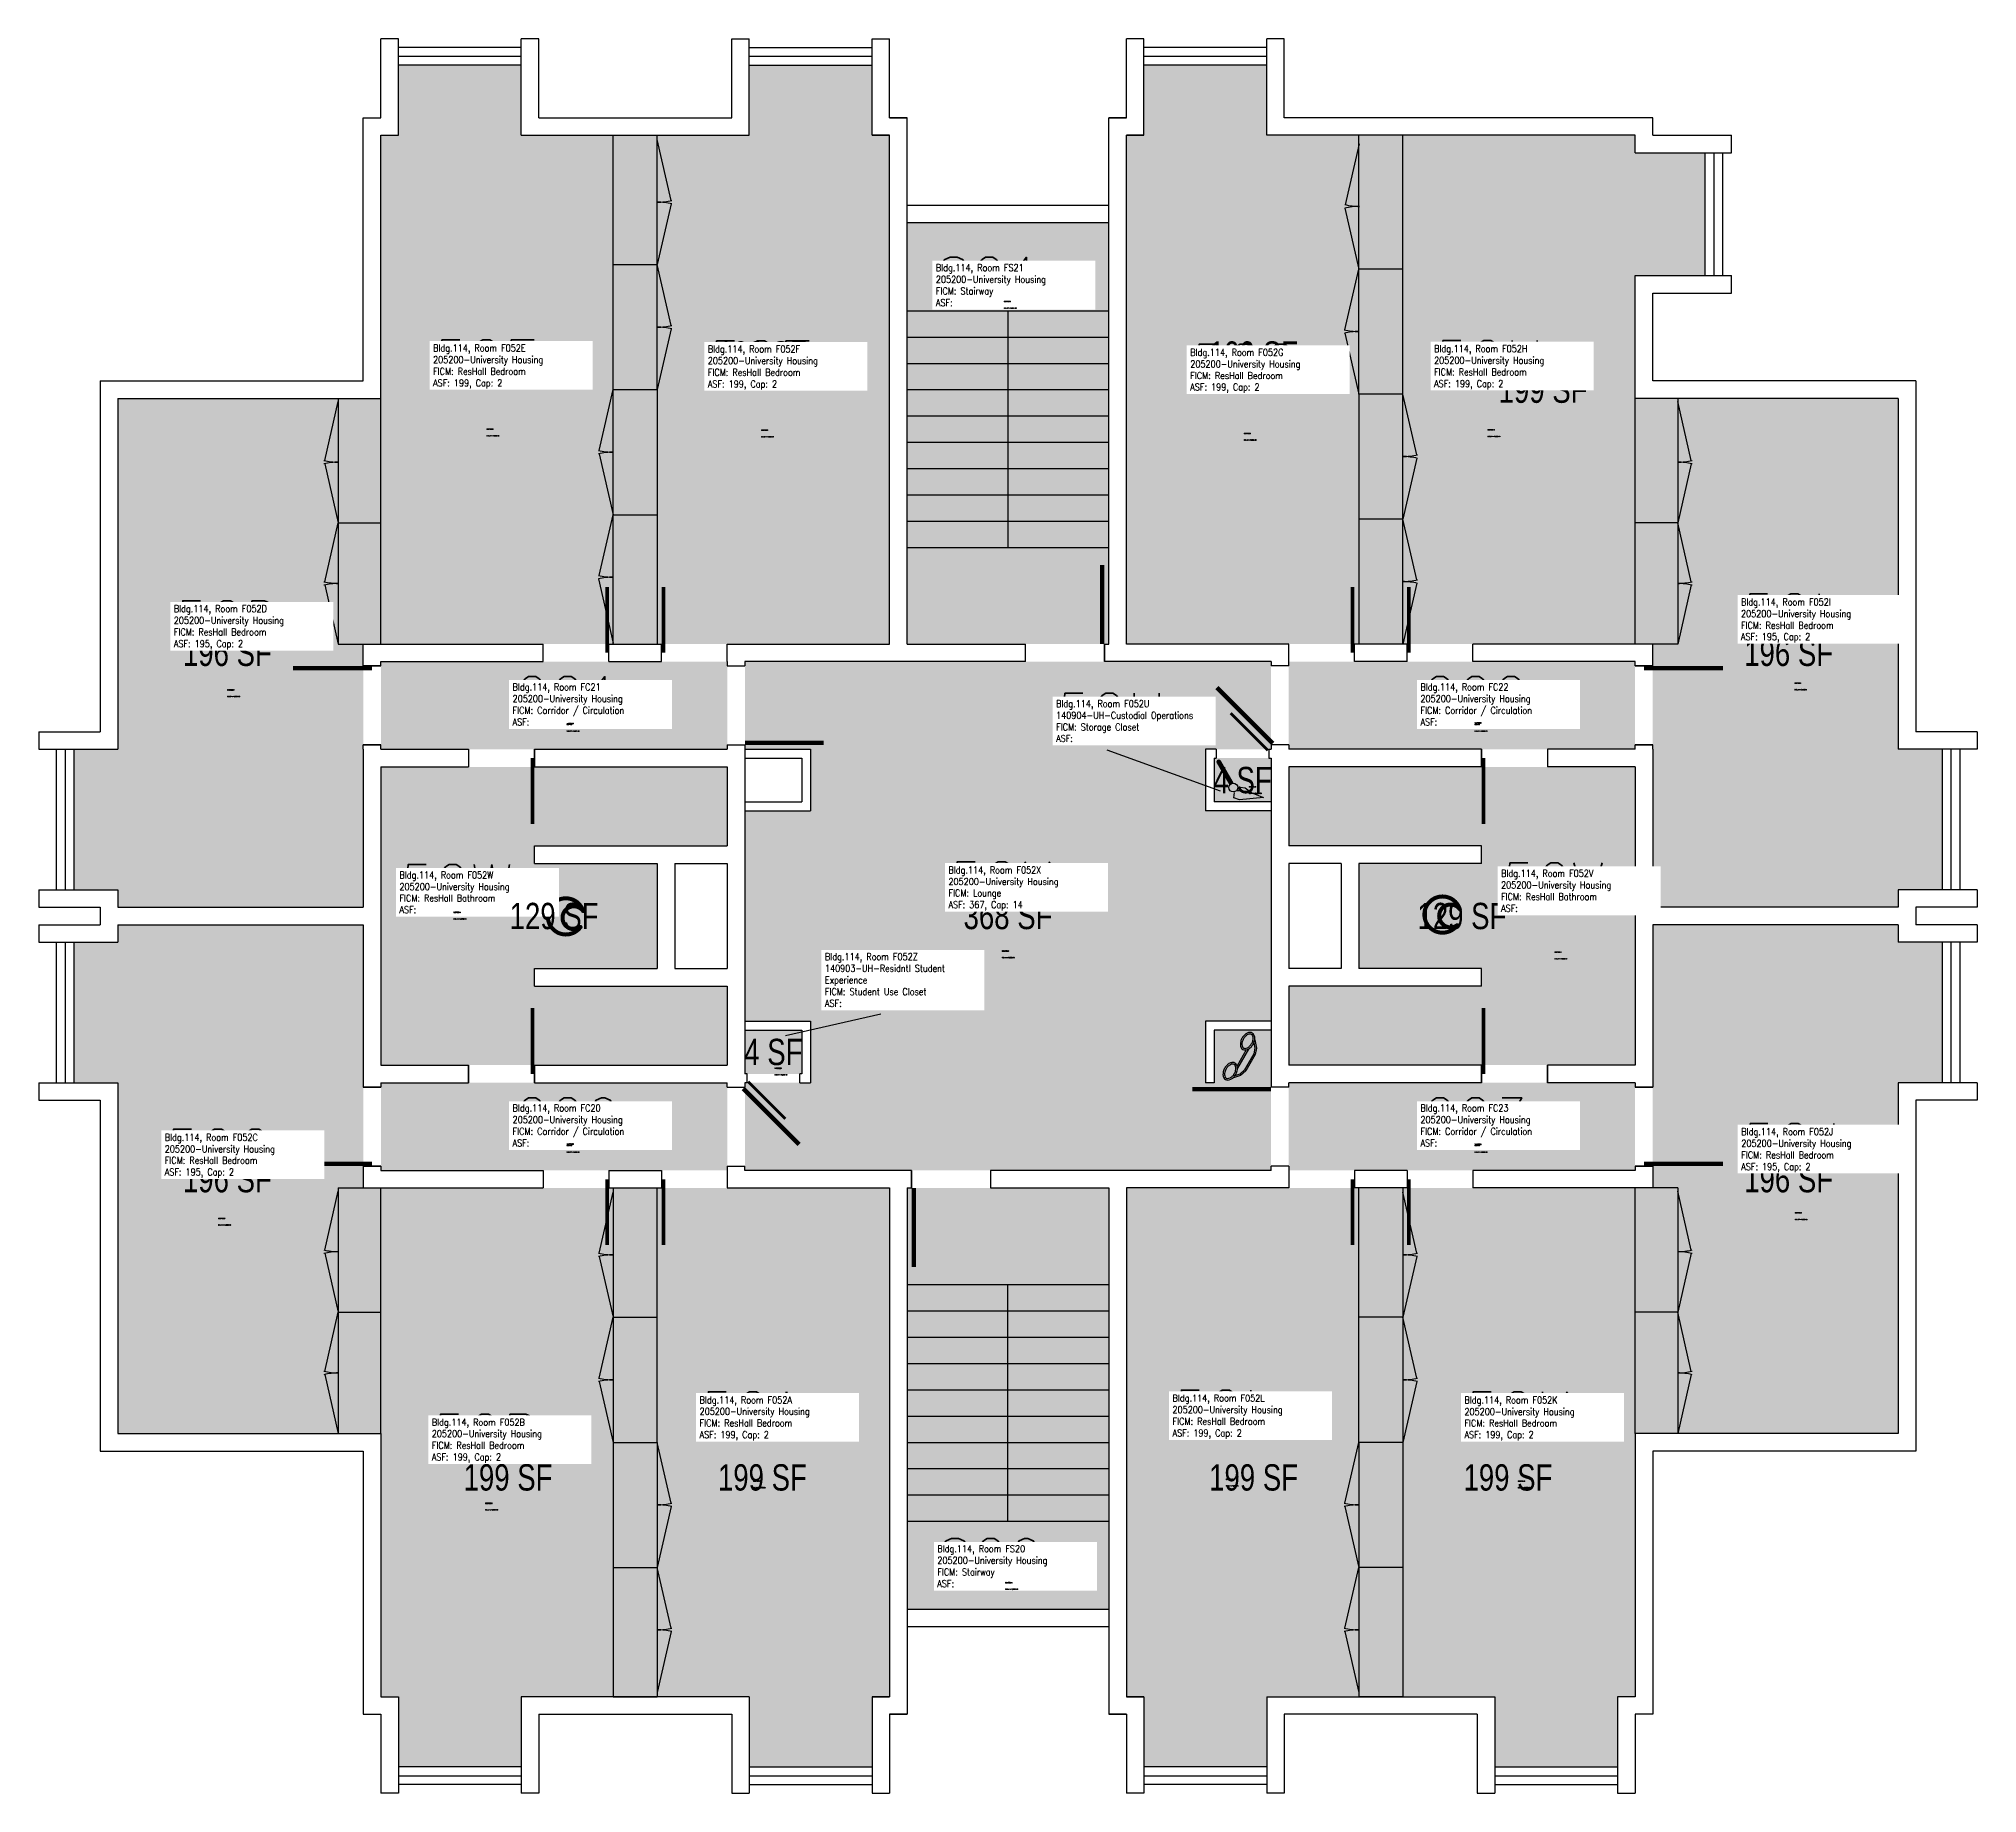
# Model space of a CAD drawing. Header units: inches. Extents: x 0 to 3144, y 0 to 2660.
# Drawn here: x 2260 to 3144, y 1860 to 2660 of the extents above; entities outside this region: 2.
import ezdxf
from ezdxf.enums import TextEntityAlignment as Align

# ---------------------------------------------------------------- set-up
doc = ezdxf.new("R2010")
doc.units = ezdxf.units.IN
doc.header["$LTSCALE"] = 10
doc.header["$MEASUREMENT"] = 0
doc.layers.get('0').update_dxf_attribs({"linetype": 'CONTINUOUS'})
for name, color, linetype in [('A-DOOR', 2, 'CONTINUOUS'), ('A-FLOR', 3, 'CONTINUOUS'), ('A-GLAZ', 1, 'CONTINUOUS'), ('A-GLAZ-SILL', 2, 'CONTINUOUS'), ('A-IDEN-CNUM', 7, 'CONTINUOUS'), ('A-IDEN-ICON', 4, 'CONTINUOUS'), ('A-IDEN-RNUM', 7, 'CONTINUOUS'), ('A-IDEN-SNUM', 4, 'CONTINUOUS'), ('A-IDEN-VNUM', 4, 'CONTINUOUS'), ('A-WALL', 5, 'CONTINUOUS'), ('AREA-TEXT', 3, 'CONTINUOUS'), ('Rooms-Category-Color', 7, 'CONTINUOUS'), ('Rooms-College-Color', 7, 'CONTINUOUS'), ('Rooms-Department-Color', 7, 'CONTINUOUS'), ('Rooms-Division-Color', 7, 'CONTINUOUS'), ('Rooms-Information', 7, 'CONTINUOUS')]:
    doc.layers.add(name, color=color, linetype=linetype)
doc.styles.add('AREA', font='arial.ttf', dxfattribs={"width": 0.75, "height": 24})
doc.styles.add('ROOMSNUMBER', font='txt.shx', dxfattribs={"height": 0.03})
doc.styles.add('ROOMVNUMBER', font='simplex.shx', dxfattribs={"width": 0.85})

# ---------------------------------------------------------------- blocks, each defined once
blk = doc.blocks.new('CPBATH')
at = {"color": 0, "linetype": 'ByBlock', "const_width": 0.0127}
for points in [[(0.0571, 0.0168, 0.861492), (-0.0551, 0, 1)], [(-0.0551, 0, 0.726902), (0.0487, -0.0337, 1)], [(0.0571, 0.0168, 0.729002), (-0.0084, -0.0042, 1)], [(-0.0084, -0.0042, 0.609468), (0.0487, -0.0337, 1)]]:
    blk.add_lwpolyline(points, format="xyb", dxfattribs=at)
at = {"color": 0, "linetype": 'ByBlock', "const_width": 0.00637}
for points in [[(0.0544, 0.0152, 1), (0.0599, 0.0184, 1)], [(0.0459, -0.0353, 1), (0.0515, -0.0321, 1)]]:
    blk.add_lwpolyline(points, format="xyb", close=True, dxfattribs=at)
blk = doc.blocks.new('CPPHONE')
at = {"color": 0, "linetype": 'ByBlock'}
for p, q in [((0.0096, 0.0252), (-0.0196, -0.0252)), ((0.0169, 0.0279), (-0.0182, -0.0329))]:
    blk.add_line(p, q, dxfattribs=at)
for points in [[(0.0288, 0.0786, 0.139889), (0.0216, 0.0804, 0.107118), (0.0122, 0.0781, 0.079812), (0.0039, 0.0722, 0.067459), (-0.0035, 0.0626, 0.067459), (-0.008, 0.0515, 0.079812), (-0.009, 0.0413, 0.107118), (-0.0064, 0.032, 0.139889), (-0.0012, 0.0267, 0.139889), (0.0061, 0.0248, 0.107118), (0.0155, 0.0272, 0.079812), (0.0238, 0.0331, 0.067459), (0.0312, 0.0426, 0.067459), (0.0357, 0.0538, 0.079812), (0.0367, 0.0639, 0.107118), (0.034, 0.0732, 0.139889)], [(0.0263, 0.0743, 0.139889), (0.0218, 0.0754, 0.107118), (0.0144, 0.0736, 0.079812), (0.0074, 0.0686, 0.067459), (0.0008, 0.0601, 0.067459), (-0.0032, 0.0502, 0.079812), (-0.004, 0.0417, 0.107118), (-0.0019, 0.0344, 0.139889), (0.0013, 0.031, 0.139889), (0.0059, 0.0298, 0.107118), (0.0133, 0.0317, 0.079812), (0.0203, 0.0367, 0.067459), (0.0268, 0.0451, 0.067459), (0.0309, 0.055, 0.079812), (0.0317, 0.0636, 0.107118), (0.0296, 0.0709, 0.139889)], [(-0.0262, -0.0167, 0.139889), (-0.0334, -0.0148, 0.107118), (-0.0428, -0.0172, 0.079812), (-0.0511, -0.0231, 0.067459), (-0.0585, -0.0326, 0.067459), (-0.063, -0.0438, 0.079812), (-0.064, -0.0539, 0.107118), (-0.0614, -0.0632, 0.139889), (-0.0562, -0.0686, 0.139889), (-0.0489, -0.0704, 0.107118), (-0.0395, -0.0681, 0.079812), (-0.0312, -0.0622, 0.067459), (-0.0238, -0.0526, 0.067459), (-0.0193, -0.0415, 0.079812), (-0.0183, -0.0313, 0.107118), (-0.021, -0.022, 0.139889)], [(-0.0287, -0.021, 0.139889), (-0.0332, -0.0198, 0.107118), (-0.0406, -0.0217, 0.079812), (-0.0476, -0.0267, 0.067459), (-0.0542, -0.0351, 0.067459), (-0.0582, -0.045, 0.079812), (-0.059, -0.0536, 0.107118), (-0.0569, -0.0609, 0.139889), (-0.0537, -0.0643, 0.139889), (-0.0491, -0.0654, 0.107118), (-0.0417, -0.0636, 0.079812), (-0.0347, -0.0586, 0.067459), (-0.0282, -0.0501, 0.067459), (-0.0241, -0.0402, 0.079812), (-0.0233, -0.0317, 0.107118), (-0.0254, -0.0244, 0.139889)]]:
    blk.add_lwpolyline(points, format="xyb", close=True, dxfattribs=at)
for points in [[(0.0364, 0.0572), (0.0417, 0.0308), (0.0382, 0.0108), (0.0082, -0.0411), (-0.0083, -0.0558), (-0.0338, -0.0645)], [(0.0334, 0.047), (0.0366, 0.0307), (0.0334, 0.0126), (0.0043, -0.0379), (-0.0109, -0.0514), (-0.0265, -0.0567)]]:
    blk.add_lwpolyline(points, dxfattribs=at)
blk = doc.blocks.new('CPCUST')
at = {"color": 0, "linetype": 'ByBlock'}
for p, q in [((0.0171, -0.0639), (0.02, -0.0466)), ((0.0262, -0.0408), (0.0446, -0.0406)), ((0.0297, -0.0341), (0.0376, -0.0302)), ((0.0376, -0.0302), (0.0533, -0.0324)), ((0.0446, -0.0406), (0.0543, -0.0505)), ((0.0533, -0.0324), (0.0745, -0.0479)), ((0.0745, -0.0479), (0.1117, -0.0625)), ((0.0358, -0.0705), (0.0171, -0.0639)), ((0.1117, -0.0625), (0.0358, -0.0705))]:
    blk.add_line(p, q, dxfattribs=at)
at = {"color": 0, "linetype": 'ByBlock', "const_width": 0.0075}
blk.add_lwpolyline([(-0.0332, 0.0481, 1), (-0.0268, 0.0519, 1)], format="xyb", close=True, dxfattribs=at)
at = {"color": 0, "linetype": 'ByBlock', "const_width": 0.015}
blk.add_lwpolyline([(-0.03, 0.05), (0.01, -0.0193)], dxfattribs=at)
at = {"color": 0, "linetype": 'ByBlock'}
blk.add_circle((0.0158, -0.0313), 0.0141, dxfattribs=at)

msp = doc.modelspace()

# ---------------------------------------------------------------- hatches: boundary and pattern name
at = {"layer": 'Rooms-Category-Color', "true_color": 0x728ef3}
for points in [[(2416, 2384), (2416, 2616), (2424, 2616), (2424, 2648), (2480, 2648), (2480, 2616), (2532, 2616), (2532, 2384)], [(2648, 2384), (2648, 2616), (2640, 2616), (2640, 2648), (2584, 2648), (2584, 2616), (2532, 2616), (2532, 2384)], [(2756, 2384), (2756, 2616), (2764, 2616), (2764, 2648), (2820, 2648), (2820, 2616), (2872, 2616), (2872, 2384)], [(2988, 2384), (2988, 2552), (3020, 2552), (3020, 2608), (2988, 2608), (2988, 2616), (2872, 2616), (2872, 2384)], [(2408, 2264), (2408, 2384), (2416, 2384), (2416, 2496), (2296, 2496), (2296, 2336), (2276, 2336), (2276, 2272), (2296, 2272), (2296, 2264)], [(2996, 2264), (2996, 2384), (2988, 2384), (2988, 2496), (3108, 2496), (3108, 2336), (3128, 2336), (3128, 2272), (3108, 2272), (3108, 2264)], [(2822, 2212), (2822, 2308), (2792.01, 2308), (2792, 2336), (2822, 2336), (2822, 2376), (2582, 2376), (2582, 2336), (2612, 2336), (2612, 2308), (2582, 2308), (2582, 2212), (2612, 2212), (2612, 2184), (2582, 2184), (2582, 2144), (2822, 2144), (2822, 2182), (2822, 2208), (2796, 2208), (2796, 2184), (2792, 2184), (2792, 2212)], [(2416, 2328), (2416, 2192), (2574, 2192), (2574, 2228), (2486, 2228), (2486, 2236), (2542, 2236), (2542, 2284), (2486, 2284), (2486, 2292), (2574, 2292), (2574, 2328)], [(2796, 2312), (2796, 2332), (2822, 2332), (2822, 2312)], [(2988, 2328), (2988, 2192), (2830, 2192), (2830, 2228), (2918, 2228), (2918, 2236), (2862, 2236), (2862, 2284), (2918, 2284), (2918, 2292), (2830, 2292), (2830, 2328)], [(2408, 2256), (2408, 2136), (2416, 2136), (2416, 2024), (2296, 2024), (2296, 2184), (2276, 2184), (2276, 2248), (2296, 2248), (2296, 2256)], [(2996, 2256), (2996, 2136), (2988, 2136), (2988, 2024), (3108, 2024), (3108, 2184), (3128, 2184), (3128, 2248), (3108, 2248), (3108, 2256)], [(2582, 2208), (2582, 2188), (2608, 2188), (2608, 2208)], [(2416, 2136), (2416, 1904), (2424, 1904), (2424, 1872), (2480, 1872), (2480, 1904), (2532, 1904), (2532, 2136)], [(2648, 2136), (2648, 1904), (2640, 1904), (2640, 1872), (2584, 1872), (2584, 1904), (2532, 1904), (2532, 2136)], [(2756, 2136), (2756, 1904), (2764, 1904), (2764, 1872), (2820, 1872), (2820, 1904), (2872, 1904), (2872, 2136)], [(2988, 2136), (2988, 1904), (2980, 1904), (2980, 1872), (2924, 1872), (2924, 1904), (2872, 1904), (2872, 2136)]]:
    msp.add_hatch(color=171, dxfattribs=at).paths.add_polyline_path(points)
at = {"layer": 'Rooms-Category-Color', "true_color": 0xadadad}
for points in [[(2656, 2384), (2748, 2384), (2748, 2576), (2656, 2576)], [(2416, 2336), (2416, 2376), (2574, 2376), (2574, 2336)], [(2988, 2336), (2988, 2376), (2830, 2376), (2830, 2336)], [(2416, 2144), (2416, 2184), (2574, 2184), (2574, 2144)], [(2830, 2184), (2830, 2144), (2988, 2144), (2988, 2184)], [(2656, 1944), (2748, 1944), (2748, 2136), (2656, 2136)]]:
    msp.add_hatch(color=253, dxfattribs=at).paths.add_polyline_path(points)
at = {"layer": 'Rooms-College-Color', "true_color": 0xadadad}
for points in [[(2416, 2384), (2416, 2616), (2424, 2616), (2424, 2648), (2480, 2648), (2480, 2616), (2532, 2616), (2532, 2384)], [(2648, 2384), (2648, 2616), (2640, 2616), (2640, 2648), (2584, 2648), (2584, 2616), (2532, 2616), (2532, 2384)], [(2756, 2384), (2756, 2616), (2764, 2616), (2764, 2648), (2820, 2648), (2820, 2616), (2872, 2616), (2872, 2384)], [(2988, 2384), (2988, 2552), (3020, 2552), (3020, 2608), (2988, 2608), (2988, 2616), (2872, 2616), (2872, 2384)], [(2656, 2384), (2748, 2384), (2748, 2576), (2656, 2576)], [(2408, 2264), (2408, 2384), (2416, 2384), (2416, 2496), (2296, 2496), (2296, 2336), (2276, 2336), (2276, 2272), (2296, 2272), (2296, 2264)], [(2996, 2264), (2996, 2384), (2988, 2384), (2988, 2496), (3108, 2496), (3108, 2336), (3128, 2336), (3128, 2272), (3108, 2272), (3108, 2264)], [(2416, 2336), (2416, 2376), (2574, 2376), (2574, 2336)], [(2822, 2212), (2822, 2308), (2792.01, 2308), (2792, 2336), (2822, 2336), (2822, 2376), (2582, 2376), (2582, 2336), (2612, 2336), (2612, 2308), (2582, 2308), (2582, 2212), (2612, 2212), (2612, 2184), (2582, 2184), (2582, 2144), (2822, 2144), (2822, 2182), (2822, 2208), (2796, 2208), (2796, 2184), (2792, 2184), (2792, 2212)], [(2988, 2336), (2988, 2376), (2830, 2376), (2830, 2336)], [(2416, 2328), (2416, 2192), (2574, 2192), (2574, 2228), (2486, 2228), (2486, 2236), (2542, 2236), (2542, 2284), (2486, 2284), (2486, 2292), (2574, 2292), (2574, 2328)], [(2796, 2312), (2796, 2332), (2822, 2332), (2822, 2312)], [(2988, 2328), (2988, 2192), (2830, 2192), (2830, 2228), (2918, 2228), (2918, 2236), (2862, 2236), (2862, 2284), (2918, 2284), (2918, 2292), (2830, 2292), (2830, 2328)], [(2408, 2256), (2408, 2136), (2416, 2136), (2416, 2024), (2296, 2024), (2296, 2184), (2276, 2184), (2276, 2248), (2296, 2248), (2296, 2256)], [(2996, 2256), (2996, 2136), (2988, 2136), (2988, 2024), (3108, 2024), (3108, 2184), (3128, 2184), (3128, 2248), (3108, 2248), (3108, 2256)], [(2582, 2208), (2582, 2188), (2608, 2188), (2608, 2208)], [(2416, 2144), (2416, 2184), (2574, 2184), (2574, 2144)], [(2830, 2184), (2830, 2144), (2988, 2144), (2988, 2184)], [(2416, 2136), (2416, 1904), (2424, 1904), (2424, 1872), (2480, 1872), (2480, 1904), (2532, 1904), (2532, 2136)], [(2648, 2136), (2648, 1904), (2640, 1904), (2640, 1872), (2584, 1872), (2584, 1904), (2532, 1904), (2532, 2136)], [(2656, 1944), (2748, 1944), (2748, 2136), (2656, 2136)], [(2756, 2136), (2756, 1904), (2764, 1904), (2764, 1872), (2820, 1872), (2820, 1904), (2872, 1904), (2872, 2136)], [(2988, 2136), (2988, 1904), (2980, 1904), (2980, 1872), (2924, 1872), (2924, 1904), (2872, 1904), (2872, 2136)]]:
    msp.add_hatch(color=253, dxfattribs=at).paths.add_polyline_path(points)
at = {"layer": 'Rooms-Department-Color', "true_color": 0x604aed}
for points in [[(2416, 2384), (2416, 2616), (2424, 2616), (2424, 2648), (2480, 2648), (2480, 2616), (2532, 2616), (2532, 2384)], [(2648, 2384), (2648, 2616), (2640, 2616), (2640, 2648), (2584, 2648), (2584, 2616), (2532, 2616), (2532, 2384)], [(2756, 2384), (2756, 2616), (2764, 2616), (2764, 2648), (2820, 2648), (2820, 2616), (2872, 2616), (2872, 2384)], [(2988, 2384), (2988, 2552), (3020, 2552), (3020, 2608), (2988, 2608), (2988, 2616), (2872, 2616), (2872, 2384)], [(2408, 2264), (2408, 2384), (2416, 2384), (2416, 2496), (2296, 2496), (2296, 2336), (2276, 2336), (2276, 2272), (2296, 2272), (2296, 2264)], [(2996, 2264), (2996, 2384), (2988, 2384), (2988, 2496), (3108, 2496), (3108, 2336), (3128, 2336), (3128, 2272), (3108, 2272), (3108, 2264)], [(2822, 2212), (2822, 2308), (2792.01, 2308), (2792, 2336), (2822, 2336), (2822, 2376), (2582, 2376), (2582, 2336), (2612, 2336), (2612, 2308), (2582, 2308), (2582, 2212), (2612, 2212), (2612, 2184), (2582, 2184), (2582, 2144), (2822, 2144), (2822, 2182), (2822, 2208), (2796, 2208), (2796, 2184), (2792, 2184), (2792, 2212)], [(2416, 2328), (2416, 2192), (2574, 2192), (2574, 2228), (2486, 2228), (2486, 2236), (2542, 2236), (2542, 2284), (2486, 2284), (2486, 2292), (2574, 2292), (2574, 2328)], [(2796, 2312), (2796, 2332), (2822, 2332), (2822, 2312)], [(2988, 2328), (2988, 2192), (2830, 2192), (2830, 2228), (2918, 2228), (2918, 2236), (2862, 2236), (2862, 2284), (2918, 2284), (2918, 2292), (2830, 2292), (2830, 2328)], [(2408, 2256), (2408, 2136), (2416, 2136), (2416, 2024), (2296, 2024), (2296, 2184), (2276, 2184), (2276, 2248), (2296, 2248), (2296, 2256)], [(2996, 2256), (2996, 2136), (2988, 2136), (2988, 2024), (3108, 2024), (3108, 2184), (3128, 2184), (3128, 2248), (3108, 2248), (3108, 2256)], [(2582, 2208), (2582, 2188), (2608, 2188), (2608, 2208)], [(2416, 2136), (2416, 1904), (2424, 1904), (2424, 1872), (2480, 1872), (2480, 1904), (2532, 1904), (2532, 2136)], [(2648, 2136), (2648, 1904), (2640, 1904), (2640, 1872), (2584, 1872), (2584, 1904), (2532, 1904), (2532, 2136)], [(2756, 2136), (2756, 1904), (2764, 1904), (2764, 1872), (2820, 1872), (2820, 1904), (2872, 1904), (2872, 2136)], [(2988, 2136), (2988, 1904), (2980, 1904), (2980, 1872), (2924, 1872), (2924, 1904), (2872, 1904), (2872, 2136)]]:
    msp.add_hatch(color=173, dxfattribs=at).paths.add_polyline_path(points)
at = {"layer": 'Rooms-Department-Color', "true_color": 0xacacac}
for points in [[(2656, 2384), (2748, 2384), (2748, 2576), (2656, 2576)], [(2416, 2336), (2416, 2376), (2574, 2376), (2574, 2336)], [(2988, 2336), (2988, 2376), (2830, 2376), (2830, 2336)], [(2416, 2144), (2416, 2184), (2574, 2184), (2574, 2144)], [(2830, 2184), (2830, 2144), (2988, 2144), (2988, 2184)], [(2656, 1944), (2748, 1944), (2748, 2136), (2656, 2136)]]:
    msp.add_hatch(color=253, dxfattribs=at).paths.add_polyline_path(points)
at = {"layer": 'Rooms-Division-Color', "true_color": 0x604aed}
for points in [[(2416, 2384), (2416, 2616), (2424, 2616), (2424, 2648), (2480, 2648), (2480, 2616), (2532, 2616), (2532, 2384)], [(2648, 2384), (2648, 2616), (2640, 2616), (2640, 2648), (2584, 2648), (2584, 2616), (2532, 2616), (2532, 2384)], [(2756, 2384), (2756, 2616), (2764, 2616), (2764, 2648), (2820, 2648), (2820, 2616), (2872, 2616), (2872, 2384)], [(2988, 2384), (2988, 2552), (3020, 2552), (3020, 2608), (2988, 2608), (2988, 2616), (2872, 2616), (2872, 2384)], [(2408, 2264), (2408, 2384), (2416, 2384), (2416, 2496), (2296, 2496), (2296, 2336), (2276, 2336), (2276, 2272), (2296, 2272), (2296, 2264)], [(2996, 2264), (2996, 2384), (2988, 2384), (2988, 2496), (3108, 2496), (3108, 2336), (3128, 2336), (3128, 2272), (3108, 2272), (3108, 2264)], [(2822, 2212), (2822, 2308), (2792.01, 2308), (2792, 2336), (2822, 2336), (2822, 2376), (2582, 2376), (2582, 2336), (2612, 2336), (2612, 2308), (2582, 2308), (2582, 2212), (2612, 2212), (2612, 2184), (2582, 2184), (2582, 2144), (2822, 2144), (2822, 2182), (2822, 2208), (2796, 2208), (2796, 2184), (2792, 2184), (2792, 2212)], [(2416, 2328), (2416, 2192), (2574, 2192), (2574, 2228), (2486, 2228), (2486, 2236), (2542, 2236), (2542, 2284), (2486, 2284), (2486, 2292), (2574, 2292), (2574, 2328)], [(2796, 2312), (2796, 2332), (2822, 2332), (2822, 2312)], [(2988, 2328), (2988, 2192), (2830, 2192), (2830, 2228), (2918, 2228), (2918, 2236), (2862, 2236), (2862, 2284), (2918, 2284), (2918, 2292), (2830, 2292), (2830, 2328)], [(2408, 2256), (2408, 2136), (2416, 2136), (2416, 2024), (2296, 2024), (2296, 2184), (2276, 2184), (2276, 2248), (2296, 2248), (2296, 2256)], [(2996, 2256), (2996, 2136), (2988, 2136), (2988, 2024), (3108, 2024), (3108, 2184), (3128, 2184), (3128, 2248), (3108, 2248), (3108, 2256)], [(2582, 2208), (2582, 2188), (2608, 2188), (2608, 2208)], [(2416, 2136), (2416, 1904), (2424, 1904), (2424, 1872), (2480, 1872), (2480, 1904), (2532, 1904), (2532, 2136)], [(2648, 2136), (2648, 1904), (2640, 1904), (2640, 1872), (2584, 1872), (2584, 1904), (2532, 1904), (2532, 2136)], [(2756, 2136), (2756, 1904), (2764, 1904), (2764, 1872), (2820, 1872), (2820, 1904), (2872, 1904), (2872, 2136)], [(2988, 2136), (2988, 1904), (2980, 1904), (2980, 1872), (2924, 1872), (2924, 1904), (2872, 1904), (2872, 2136)]]:
    msp.add_hatch(color=173, dxfattribs=at).paths.add_polyline_path(points)
at = {"layer": 'Rooms-Division-Color', "true_color": 0xadadad}
for points in [[(2656, 2384), (2748, 2384), (2748, 2576), (2656, 2576)], [(2416, 2336), (2416, 2376), (2574, 2376), (2574, 2336)], [(2988, 2336), (2988, 2376), (2830, 2376), (2830, 2336)], [(2416, 2144), (2416, 2184), (2574, 2184), (2574, 2144)], [(2830, 2184), (2830, 2144), (2988, 2144), (2988, 2184)], [(2656, 1944), (2748, 1944), (2748, 2136), (2656, 2136)]]:
    msp.add_hatch(color=253, dxfattribs=at).paths.add_polyline_path(points)

# ---------------------------------------------------------------- linework, layer by layer
at = {"layer": 'A-DOOR'}
for points in [[(2745, 2384, 2, 2, 0), (2745, 2420, 0, 0, 0.414214), (2710, 2384, 0, 0, 0.814237)], [(2519.17, 2380, 1.67, 1.67, 0), (2519.17, 2410, 0, 0, 0.414214), (2490, 2380, 0, 0, 0.814237)], [(2544.83, 2380, 1.67, 1.67, 0), (2544.83, 2410, 0, 0, -0.414214), (2574, 2380, 0, 0, -0.814237)], [(2859.17, 2380, 1.67, 1.67, 0), (2859.17, 2410, 0, 0, 0.414214), (2830, 2380, 0, 0, 0.814237)], [(2884.83, 2380, 1.67, 1.67, 0), (2884.83, 2410, 0, 0, -0.414214), (2914, 2380, 0, 0, -0.814237)], [(2412, 2373, 2, 2, 0), (2376, 2373, 0, 0, 0.414214), (2412, 2338, 0, 0, 0.814237)], [(2582, 2339, 2, 2, 0), (2618, 2339, 0, 0, 0.414214), (2582, 2374, 0, 0, 0.814237)], [(2822.71, 2338.71, 2, 2, 0), (2797.25, 2364.16, 0, 0, -0.195255), (2822, 2374.21, 0, 0, -0.195255)], [(2992, 2373, 2, 2, 0), (3028, 2373, 0, 0, -0.414214), (2992, 2338, 0, 0, -0.814237)], [(2820.53, 2335.53, 1.33, 1.33, 0), (2803.56, 2352.5, 0, 0, 0.195255), (2796.86, 2336, 0, 0, 0.195255)], [(2485.17, 2332, 1.67, 1.67, 0), (2485.17, 2302, 0, 0, -0.414214), (2456, 2332, 0, 0, -0.814237)], [(2918.83, 2332, 1.67, 1.67, 0), (2918.83, 2302, 0, 0, 0.414214), (2948, 2332, 0, 0, 0.814237)], [(2485.17, 2188, 1.67, 1.67, 0), (2485.17, 2218, 0, 0, 0.414214), (2456, 2188, 0, 0, 0.814237)], [(2918.83, 2188, 1.67, 1.67, 0), (2918.83, 2218, 0, 0, -0.414214), (2948, 2188, 0, 0, -0.814237)], [(2583.47, 2184.47, 1.33, 1.33, 0), (2600.44, 2167.5, 0, 0, 0.195255), (2607.14, 2184, 0, 0, 0.195255)], [(2412, 2147, 2, 2, 0), (2376, 2147, 0, 0, -0.414214), (2412, 2182, 0, 0, -0.814237)], [(2581.29, 2181.29, 2, 2, 0), (2606.75, 2155.84, 0, 0, -0.195255), (2582, 2145.79, 0, 0, -0.195255)], [(2822, 2181, 2, 2, 0), (2786, 2181, 0, 0, 0.414214), (2822, 2146, 0, 0, 0.814237)], [(2992, 2147, 2, 2, 0), (3028, 2147, 0, 0, 0.414214), (2992, 2182, 0, 0, 0.814237)], [(2519.17, 2140, 1.67, 1.67, 0), (2519.17, 2110, 0, 0, -0.414214), (2490, 2140, 0, 0, -0.814237)], [(2544.83, 2140, 1.67, 1.67, 0), (2544.83, 2110, 0, 0, 0.414214), (2574, 2140, 0, 0, 0.814237)], [(2859.17, 2140, 1.67, 1.67, 0), (2859.17, 2110, 0, 0, -0.414214), (2830, 2140, 0, 0, -0.814237)], [(2884.83, 2140, 1.67, 1.67, 0), (2884.83, 2110, 0, 0, 0.414214), (2914, 2140, 0, 0, 0.814237)], [(2659, 2136, 2, 2, 0), (2659, 2100, 0, 0, 0.414214), (2694, 2136, 0, 0, 0.814237)]]:
    msp.add_lwpolyline(points, format="xyseb", dxfattribs=at)
at = {"layer": 'A-FLOR'}
for p, q in [((2522, 2616), (2542, 2616)), ((2522, 2500), (2522, 2616)), ((2542, 2500), (2542, 2616)), ((2548.41, 2586.23), (2542, 2614)), ((2855.95, 2584.32), (2862.36, 2612.08)), ((2882, 2616.02), (2862, 2616.02)), ((2862, 2498), (2862, 2616.02)), ((2882, 2498), (2882, 2616.02)), ((2548.41, 2584.77), (2542, 2557)), ((2855.59, 2582.77), (2862, 2555)), ((2522, 2557), (2542, 2557)), ((2548.41, 2529.23), (2542, 2557)), ((2855.59, 2527.23), (2862, 2555)), ((2882, 2555), (2862, 2555)), ((2656, 2536), (2748, 2536)), ((2702, 2536), (2702, 2428)), ((2548.41, 2527.77), (2542, 2500)), ((2656, 2524), (2748, 2524)), ((2855.59, 2525.77), (2862, 2498)), ((2656, 2512), (2748, 2512)), ((2390.38, 2467.64), (2396.6, 2494.58)), ((2396.6, 2496), (2416, 2496)), ((2396.6, 2496), (2396.6, 2439.29)), ((2396.6, 2494.58), (2396.6, 2439.29)), ((2416, 2384), (2416, 2496)), ((2515.59, 2472.23), (2522, 2500)), ((2522, 2500), (2542, 2500)), ((2522, 2443), (2522, 2500)), ((2542, 2500), (2542, 2384)), ((2656, 2500), (2748, 2500)), ((2882, 2498), (2862, 2498)), ((2862, 2498), (2862, 2384)), ((2888.41, 2470.23), (2882, 2498)), ((2882, 2441), (2882, 2498)), ((3007.4, 2496), (2988, 2496)), ((2988, 2384), (2988, 2496)), ((3007.4, 2496), (3007.4, 2439.29)), ((3013.62, 2467.64), (3007.4, 2494.58)), ((3007.4, 2494.58), (3007.4, 2439.29)), ((2656, 2488), (2748, 2488)), ((2656, 2476), (2748, 2476)), ((2515.59, 2470.77), (2522, 2443)), ((2888.41, 2468.77), (2882, 2441)), ((2390.38, 2466.23), (2396.6, 2439.29)), ((2656, 2464), (2748, 2464)), ((3013.62, 2466.23), (3007.4, 2439.29)), ((2656, 2452), (2748, 2452)), ((2515.59, 2415.23), (2522, 2443)), ((2522, 2443), (2542, 2443)), ((2522, 2384), (2522, 2443)), ((2522, 2386), (2522, 2443)), ((2656, 2440), (2748, 2440)), ((2882, 2441), (2862, 2441)), ((2882, 2384), (2882, 2443)), ((2888.41, 2413.23), (2882, 2441)), ((2882, 2384), (2882, 2441)), ((2390.38, 2412.35), (2396.6, 2439.29)), ((2396.6, 2439.29), (2416, 2439.29)), ((2396.6, 2439.29), (2396.6, 2384)), ((3007.4, 2439.29), (2988, 2439.29)), ((3013.62, 2412.35), (3007.4, 2439.29)), ((3007.4, 2439.29), (3007.4, 2384)), ((2656, 2428), (2748, 2428)), ((2515.23, 2413.68), (2522, 2384.37)), ((2390.38, 2410.94), (2396.6, 2384)), ((2888.41, 2411.77), (2882, 2384)), ((3013.62, 2410.94), (3007.4, 2384)), ((2396.6, 2384), (2416, 2384)), ((3007.4, 2384), (2988, 2384)), ((2390.38, 2107.64), (2396.6, 2134.58)), ((2396.6, 2136), (2416, 2136)), ((2396.6, 2136), (2396.6, 2079.29)), ((2396.6, 2134.58), (2396.6, 2079.29)), ((2416, 2024), (2416, 2136)), ((2515.59, 2106.23), (2522, 2134)), ((2522, 2136), (2522, 2077)), ((2522, 2134), (2522, 2077)), ((2542, 2020), (2542, 2136)), ((2862, 2020), (2862, 2136)), ((2882, 2136), (2882, 2077)), ((2888.41, 2106.23), (2882, 2134)), ((2882, 2134), (2882, 2077)), ((3007.4, 2136), (2988, 2136)), ((2988, 2024), (2988, 2136)), ((3007.4, 2136), (3007.4, 2079.29)), ((3013.62, 2107.64), (3007.4, 2134.58)), ((3007.4, 2134.58), (3007.4, 2079.29)), ((2390.38, 2106.23), (2396.6, 2079.29)), ((2515.59, 2104.77), (2522, 2077)), ((2888.41, 2104.77), (2882, 2077)), ((3013.62, 2106.23), (3007.4, 2079.29)), ((2656, 2092), (2748, 2092)), ((2702, 1984), (2702, 2092)), ((2390.38, 2052.35), (2396.6, 2079.29)), ((2396.6, 2079.29), (2416, 2079.29)), ((2396.6, 2079.29), (2396.6, 2024)), ((2656, 2080), (2748, 2080)), ((3007.4, 2079.29), (2988, 2079.29)), ((3013.62, 2052.35), (3007.4, 2079.29)), ((3007.4, 2079.29), (3007.4, 2024)), ((2515.59, 2049.23), (2522, 2077)), ((2522, 2077), (2542, 2077)), ((2522, 2077), (2522, 2020)), ((2882, 2077), (2862, 2077)), ((2888.41, 2049.23), (2882, 2077)), ((2882, 2077), (2882, 2020)), ((2656, 2068), (2748, 2068)), ((2390.38, 2050.94), (2396.6, 2024)), ((2656, 2056), (2748, 2056)), ((3013.62, 2050.94), (3007.4, 2024)), ((2515.59, 2047.77), (2522, 2020)), ((2656, 2044), (2748, 2044)), ((2888.41, 2047.77), (2882, 2020)), ((2656, 2032), (2748, 2032)), ((2396.6, 2024), (2416, 2024)), ((2522, 2020), (2542, 2020)), ((2522, 2020), (2522, 1904)), ((2548.41, 1992.23), (2542, 2020)), ((2542, 2020), (2542, 1904)), ((2656, 2020), (2748, 2020)), ((2855.59, 1992.23), (2862, 2020)), ((2882, 2020), (2862, 2020)), ((2862, 2020), (2862, 1904)), ((2882, 2020), (2882, 1904)), ((3007.4, 2024), (2988, 2024)), ((2656, 2008), (2748, 2008)), ((2548.41, 1990.77), (2542, 1963)), ((2656, 1996), (2748, 1996)), ((2855.59, 1990.77), (2862, 1963)), ((2656, 1984), (2748, 1984)), ((2522, 1963), (2542, 1963)), ((2548.41, 1935.23), (2542, 1963)), ((2855.59, 1935.23), (2862, 1963)), ((2882, 1963), (2862, 1963)), ((2548.41, 1933.77), (2542, 1906)), ((2855.59, 1933.77), (2862, 1906)), ((2522, 1904), (2542, 1904)), ((2882, 1904), (2862, 1904))]:
    msp.add_line(p, q, dxfattribs=at)
for centre, radius, start, end in [((2542, 2614), 28.5, 270, 283.7374), ((2542, 2557), 28.5, 76.2626, 90), ((2862.36, 2612.08), 28.5, 256.2626, 270), ((2862.36, 2555.08), 28.5, 90, 103.7374), ((2542, 2557), 28.5, 270, 283.7374), ((2542, 2500), 28.5, 76.2626, 90), ((2862, 2555), 28.5, 256.2626, 270), ((2862, 2498), 28.5, 90, 103.7374), ((2396.6, 2494.58), 27.64, 256.2626, 270), ((2396.6, 2439.29), 27.64, 90, 103.7374), ((2522, 2500), 28.5, 256.2626, 270), ((2522, 2443), 28.5, 90, 103.7374), ((2882, 2498), 28.5, 270, 283.7374), ((2882, 2441), 28.5, 76.2626, 90), ((3007.4, 2494.58), 27.64, 270, 283.7374), ((3007.4, 2439.29), 27.64, 76.2626, 90), ((2522, 2443), 28.5, 256.2626, 270), ((2522, 2386), 28.5, 90, 103.7374), ((2396.6, 2439.29), 27.64, 256.2626, 270), ((2396.6, 2384), 27.64, 90, 103.7374), ((2882, 2441), 28.5, 270, 283.7374), ((2882, 2384), 28.5, 76.2626, 90), ((3007.4, 2439.29), 27.64, 270, 283.7374), ((3007.4, 2384), 27.64, 76.2626, 90), ((2396.6, 2134.58), 27.64, 256.2626, 270), ((2396.6, 2079.29), 27.64, 90, 103.7374), ((2522, 2134), 28.5, 256.2626, 270), ((2522, 2077), 28.5, 90, 103.7374), ((2882, 2134), 28.5, 270, 283.7374), ((2882, 2077), 28.5, 76.2626, 90), ((3007.4, 2134.58), 27.64, 270, 283.7374), ((3007.4, 2079.29), 27.64, 76.2626, 90), ((2396.6, 2079.29), 27.64, 256.2626, 270), ((2396.6, 2024), 27.64, 90, 103.7374), ((3007.4, 2079.29), 27.64, 270, 283.7374), ((3007.4, 2024), 27.64, 76.2626, 90), ((2522, 2077), 28.5, 256.2626, 270), ((2522, 2020), 28.5, 90, 103.7374), ((2882, 2077), 28.5, 270, 283.7374), ((2882, 2020), 28.5, 76.2626, 90), ((2542, 2020), 28.5, 270, 283.7374), ((2542, 1963), 28.5, 76.2626, 90), ((2862, 2020), 28.5, 256.2626, 270), ((2862, 1963), 28.5, 90, 103.7374), ((2542, 1963), 28.5, 270, 283.7374), ((2542, 1906), 28.5, 76.2626, 90), ((2862, 1963), 28.5, 256.2626, 270), ((2862, 1906), 28.5, 90, 103.7374)]:
    msp.add_arc(centre, radius, start, end, dxfattribs=at)
at = {"layer": 'A-GLAZ'}
for p, q in [((2424, 2652), (2480, 2652)), ((2584, 2652), (2640, 2652)), ((2764, 2652), (2820, 2652)), ((3024, 2552), (3024, 2608)), ((2272, 2336), (2272, 2272)), ((3132, 2336), (3132, 2272)), ((2272, 2248), (2272, 2184)), ((3132, 2248), (3132, 2184)), ((2424, 1868), (2480, 1868)), ((2584, 1868), (2640, 1868)), ((2764, 1868), (2820, 1868)), ((2924, 1868), (2980, 1868))]:
    msp.add_line(p, q, dxfattribs=at)
at = {"layer": 'A-GLAZ-SILL'}
for p, q in [((2480, 2656), (2424, 2656)), ((2584, 2656), (2640, 2656)), ((2820, 2656), (2764, 2656)), ((2480, 2648), (2424, 2648)), ((2584, 2648), (2640, 2648)), ((2820, 2648), (2764, 2648)), ((3020, 2552), (3020, 2608)), ((3028, 2552), (3028, 2608)), ((2268, 2336), (2268, 2272)), ((2276, 2336), (2276, 2272)), ((3128, 2336), (3128, 2272)), ((3136, 2336), (3136, 2272)), ((2268, 2248), (2268, 2184)), ((2276, 2248), (2276, 2184)), ((3128, 2248), (3128, 2184)), ((3136, 2248), (3136, 2184)), ((2480, 1872), (2424, 1872)), ((2584, 1872), (2640, 1872)), ((2820, 1872), (2764, 1872)), ((2924, 1872), (2980, 1872)), ((2480, 1864), (2424, 1864)), ((2584, 1864), (2640, 1864)), ((2820, 1864), (2764, 1864)), ((2924, 1864), (2980, 1864))]:
    msp.add_line(p, q, dxfattribs=at)
at = {"layer": 'A-IDEN-VNUM'}
for points in [[(2747.08, 2335.71), (2798.79, 2317.11)], [(2644.05, 2215.18), (2600.46, 2205.29)]]:
    msp.add_lwpolyline(points, dxfattribs=at)
at = {"layer": 'A-WALL'}
for p, q in [((2416, 2624), (2416, 2660)), ((2424, 2660), (2416, 2660)), ((2424, 2616), (2424, 2660)), ((2480, 2616), (2480, 2660)), ((2488, 2660), (2480, 2660)), ((2488, 2624), (2488, 2660)), ((2576, 2624), (2576, 2660)), ((2576, 2660), (2584, 2660)), ((2584, 2616), (2584, 2660)), ((2640, 2616), (2640, 2660)), ((2640, 2660), (2648, 2660)), ((2648, 2624), (2648, 2660)), ((2756, 2624), (2756, 2660)), ((2764, 2660), (2756, 2660)), ((2764, 2616), (2764, 2660)), ((2820, 2616), (2820, 2660)), ((2828, 2660), (2820, 2660)), ((2828, 2624), (2828, 2660)), ((2408, 2504), (2408, 2624)), ((2408, 2624), (2416, 2624)), ((2488, 2624), (2576, 2624)), ((2656, 2624), (2648, 2624)), ((2648, 2624), (2656, 2624)), ((2656, 2624), (2648, 2624)), ((2648, 2624), (2656, 2624)), ((2656, 2384), (2656, 2624)), ((2748, 2384), (2748, 2624)), ((2748, 2624), (2756, 2624)), ((2756, 2624), (2748, 2624)), ((2748, 2624), (2756, 2624)), ((2756, 2624), (2748, 2624)), ((2996, 2624), (2828, 2624)), ((2996, 2616), (2996, 2624)), ((2416, 2496), (2416, 2616)), ((2416, 2616), (2424, 2616)), ((2480, 2616), (2584, 2616)), ((2648, 2616), (2640, 2616)), ((2640, 2616), (2648, 2616)), ((2648, 2616), (2640, 2616)), ((2640, 2616), (2648, 2616)), ((2648, 2384), (2648, 2616)), ((2756, 2384), (2756, 2616)), ((2756, 2616), (2764, 2616)), ((2764, 2616), (2756, 2616)), ((2756, 2616), (2764, 2616)), ((2764, 2616), (2756, 2616)), ((2988, 2616), (2820, 2616)), ((2988, 2608), (2988, 2616)), ((2988, 2608), (3032, 2608)), ((2996, 2616), (3032, 2616)), ((3032, 2608), (3032, 2616)), ((2748, 2584), (2656, 2584)), ((2748, 2576), (2656, 2576)), ((2988, 2496), (2988, 2552)), ((2988, 2552), (3032, 2552)), ((3032, 2544), (3032, 2552)), ((2996, 2504), (2996, 2544)), ((2996, 2544), (3032, 2544)), ((2288, 2504), (2288, 2344)), ((2288, 2504), (2408, 2504)), ((3116, 2504), (2996, 2504)), ((3116, 2504), (3116, 2344)), ((2296, 2496), (2296, 2336)), ((2296, 2496), (2416, 2496)), ((3108, 2496), (2988, 2496)), ((3108, 2496), (3108, 2336)), ((2408, 2376), (2408, 2384)), ((2408, 2384), (2490, 2384)), ((2490, 2376), (2490, 2384)), ((2490, 2376), (2490, 2384)), ((2520, 2384), (2544, 2384)), ((2520, 2376), (2520, 2384)), ((2520, 2376), (2520, 2384)), ((2544, 2376), (2544, 2384)), ((2544, 2376), (2544, 2384)), ((2574, 2384), (2648, 2384)), ((2574, 2376), (2574, 2384)), ((2574, 2376), (2574, 2384)), ((2656, 2384), (2710, 2384)), ((2710, 2376), (2710, 2384)), ((2746, 2384), (2746, 2376)), ((2746, 2376), (2746, 2384)), ((2746, 2384), (2748, 2384)), ((2830, 2384), (2756, 2384)), ((2830, 2376), (2830, 2384)), ((2830, 2374), (2830, 2384)), ((2884, 2384), (2860, 2384)), ((2860, 2376), (2860, 2384)), ((2860, 2376), (2860, 2384)), ((2884, 2376), (2884, 2384)), ((2884, 2376), (2884, 2384)), ((2996, 2384), (2914, 2384)), ((2914, 2376), (2914, 2384)), ((2914, 2376), (2914, 2384)), ((2996, 2376), (2996, 2384)), ((2408, 2374), (2408, 2376)), ((2408, 2374), (2416, 2374)), ((2416, 2374), (2408, 2374)), ((2416, 2376), (2490, 2376)), ((2416, 2374), (2416, 2376)), ((2520, 2376), (2544, 2376)), ((2574, 2376), (2574, 2374)), ((2574, 2374), (2582, 2374)), ((2582, 2376), (2582, 2374)), ((2710, 2376), (2582, 2376)), ((2822, 2376), (2746, 2376)), ((2822, 2376), (2822, 2374)), ((2830, 2374), (2822, 2374)), ((2884, 2376), (2860, 2376)), ((2988, 2376), (2914, 2376)), ((2988, 2374), (2988, 2376)), ((2996, 2374), (2988, 2374)), ((2988, 2374), (2996, 2374)), ((2996, 2374), (2996, 2376)), ((2260, 2344), (2288, 2344)), ((2260, 2344), (2260, 2336)), ((3144, 2344), (3116, 2344)), ((3144, 2344), (3144, 2336)), ((2260, 2336), (2296, 2336)), ((2408, 2338), (2416, 2338)), ((2408, 2336), (2408, 2338)), ((2416, 2338), (2408, 2338)), ((2408, 2336), (2408, 2264)), ((2416, 2336), (2416, 2338)), ((2416, 2336), (2456, 2336)), ((2456, 2336), (2456, 2328)), ((2456, 2336), (2456, 2328)), ((2486, 2336), (2574, 2336)), ((2486, 2328), (2486, 2336)), ((2486, 2336), (2486, 2328)), ((2574, 2338), (2574, 2336)), ((2574, 2338), (2582, 2338)), ((2582, 2338), (2582, 2188)), ((2582, 2336), (2612, 2336)), ((2612, 2336), (2612, 2308)), ((2797, 2336), (2792, 2336)), ((2792, 2336), (2792, 2308)), ((2797, 2336), (2797, 2332)), ((2821, 2336), (2821, 2332)), ((2821, 2336), (2822, 2336)), ((2822, 2338), (2822, 2336)), ((2830, 2338), (2822, 2338)), ((2830, 2338), (2830, 2336)), ((2918, 2336), (2830, 2336)), ((2918, 2328), (2918, 2336)), ((2918, 2336), (2918, 2328)), ((2988, 2336), (2948, 2336)), ((2948, 2336), (2948, 2328)), ((2948, 2336), (2948, 2328)), ((2996, 2338), (2988, 2338)), ((2988, 2336), (2988, 2338)), ((2988, 2338), (2996, 2338)), ((2996, 2336), (2996, 2338)), ((2996, 2336), (2996, 2264)), ((3144, 2336), (3108, 2336)), ((2416, 2328), (2416, 2192)), ((2416, 2328), (2456, 2328)), ((2486, 2328), (2574, 2328)), ((2574, 2328), (2574, 2292)), ((2582, 2332), (2608, 2332)), ((2608, 2332), (2608, 2312)), ((2796, 2332), (2796, 2312)), ((2796, 2332), (2797, 2332)), ((2821, 2332), (2822, 2332)), ((2822, 2332), (2822, 2182)), ((2918, 2328), (2830, 2328)), ((2830, 2328), (2830, 2292)), ((2988, 2328), (2948, 2328)), ((2988, 2328), (2988, 2192)), ((2582, 2312), (2608, 2312)), ((2582, 2308), (2612, 2308)), ((2822, 2308), (2792, 2308)), ((2822, 2312), (2796, 2312)), ((2486, 2292), (2574, 2292)), ((2486, 2284), (2486, 2292)), ((2918, 2292), (2830, 2292)), ((2918, 2284), (2918, 2292)), ((2486, 2284), (2542, 2284)), ((2542, 2284), (2542, 2236)), ((2550, 2284), (2550, 2236)), ((2550, 2284), (2574, 2284)), ((2574, 2284), (2574, 2236)), ((2830, 2284), (2830, 2236)), ((2854, 2284), (2830, 2284)), ((2854, 2284), (2854, 2236)), ((2918, 2284), (2862, 2284)), ((2862, 2284), (2862, 2236)), ((2260, 2272), (2260, 2264)), ((2260, 2272), (2296, 2272)), ((2296, 2272), (2296, 2264)), ((3144, 2272), (3108, 2272)), ((3108, 2272), (3108, 2264)), ((3144, 2272), (3144, 2264)), ((2260, 2264), (2288, 2264)), ((2288, 2264), (2288, 2256)), ((2296, 2264), (2408, 2264)), ((3108, 2264), (2996, 2264)), ((3144, 2264), (3116, 2264)), ((3116, 2264), (3116, 2256)), ((2260, 2256), (2288, 2256)), ((2260, 2256), (2260, 2248)), ((2296, 2256), (2408, 2256)), ((2296, 2256), (2296, 2248)), ((2408, 2256), (2408, 2184)), ((2996, 2256), (2996, 2184)), ((3108, 2256), (2996, 2256)), ((3108, 2256), (3108, 2248)), ((3144, 2256), (3116, 2256)), ((3144, 2256), (3144, 2248)), ((2260, 2248), (2296, 2248)), ((3144, 2248), (3108, 2248)), ((2486, 2236), (2542, 2236)), ((2486, 2228), (2486, 2236)), ((2486, 2228), (2574, 2228)), ((2550, 2236), (2574, 2236)), ((2574, 2228), (2574, 2192)), ((2854, 2236), (2830, 2236)), ((2918, 2228), (2830, 2228)), ((2830, 2228), (2830, 2192)), ((2918, 2236), (2862, 2236)), ((2918, 2228), (2918, 2236)), ((2582, 2212), (2612, 2212)), ((2612, 2212), (2612, 2184)), ((2822, 2212), (2792, 2212)), ((2792, 2212), (2792, 2184)), ((2582, 2208), (2608, 2208)), ((2608, 2208), (2608, 2188)), ((2822, 2208), (2796, 2208)), ((2796, 2208), (2796, 2184)), ((2260, 2184), (2296, 2184)), ((2260, 2184), (2260, 2176)), ((2296, 2184), (2296, 2024)), ((2408, 2184), (2408, 2182)), ((2416, 2192), (2456, 2192)), ((2416, 2184), (2456, 2184)), ((2416, 2184), (2416, 2182)), ((2456, 2192), (2456, 2184)), ((2456, 2184), (2456, 2192)), ((2486, 2192), (2574, 2192)), ((2486, 2192), (2486, 2184)), ((2486, 2184), (2486, 2192)), ((2486, 2184), (2574, 2184)), ((2574, 2182), (2574, 2184)), ((2583, 2188), (2582, 2188)), ((2583, 2184), (2582, 2184)), ((2582, 2184), (2582, 2182)), ((2583, 2184), (2583, 2188)), ((2607, 2184), (2607, 2188)), ((2608, 2188), (2607, 2188)), ((2607, 2184), (2612, 2184)), ((2796, 2184), (2792, 2184)), ((2918, 2192), (2830, 2192)), ((2918, 2184), (2830, 2184)), ((2830, 2182), (2830, 2184)), ((2918, 2192), (2918, 2184)), ((2918, 2184), (2918, 2192)), ((2988, 2192), (2948, 2192)), ((2948, 2192), (2948, 2184)), ((2948, 2184), (2948, 2192)), ((2988, 2184), (2948, 2184)), ((2988, 2184), (2988, 2182)), ((2996, 2184), (2996, 2182)), ((3144, 2184), (3108, 2184)), ((3108, 2184), (3108, 2024)), ((3144, 2184), (3144, 2176)), ((2260, 2176), (2288, 2176)), ((2288, 2176), (2288, 2016)), ((2408, 2182), (2416, 2182)), ((2416, 2182), (2408, 2182)), ((2574, 2182), (2582, 2182)), ((2830, 2182), (2822, 2182)), ((2996, 2182), (2988, 2182)), ((2988, 2182), (2996, 2182)), ((3116, 2176), (3116, 2016)), ((3144, 2176), (3116, 2176)), ((2408, 2146), (2416, 2146)), ((2408, 2146), (2408, 2144)), ((2416, 2146), (2408, 2146)), ((2408, 2144), (2408, 2136)), ((2416, 2146), (2416, 2144)), ((2416, 2144), (2490, 2144)), ((2490, 2144), (2490, 2136)), ((2490, 2144), (2490, 2136)), ((2520, 2144), (2520, 2136)), ((2520, 2144), (2544, 2144)), ((2520, 2144), (2520, 2136)), ((2544, 2144), (2544, 2136)), ((2544, 2144), (2544, 2136)), ((2574, 2146), (2574, 2136)), ((2574, 2146), (2582, 2146)), ((2574, 2144), (2574, 2136)), ((2582, 2144), (2582, 2146)), ((2658, 2144), (2582, 2144)), ((2658, 2136), (2658, 2144)), ((2658, 2144), (2658, 2136)), ((2822, 2144), (2694, 2144)), ((2694, 2144), (2694, 2136)), ((2822, 2144), (2822, 2146)), ((2830, 2146), (2822, 2146)), ((2830, 2146), (2830, 2136)), ((2830, 2144), (2830, 2136)), ((2860, 2144), (2860, 2136)), ((2884, 2144), (2860, 2144)), ((2860, 2144), (2860, 2136)), ((2884, 2144), (2884, 2136)), ((2884, 2144), (2884, 2136)), ((2988, 2144), (2914, 2144)), ((2914, 2144), (2914, 2136)), ((2914, 2144), (2914, 2136)), ((2996, 2146), (2988, 2146)), ((2988, 2146), (2988, 2144)), ((2988, 2146), (2996, 2146)), ((2996, 2146), (2996, 2144)), ((2996, 2144), (2996, 2136)), ((2408, 2136), (2490, 2136)), ((2520, 2136), (2544, 2136)), ((2574, 2136), (2648, 2136)), ((2648, 2136), (2648, 1904)), ((2656, 2136), (2658, 2136)), ((2656, 2136), (2656, 1896)), ((2694, 2136), (2748, 2136)), ((2748, 2136), (2748, 1896)), ((2830, 2136), (2756, 2136)), ((2756, 2136), (2756, 1904)), ((2884, 2136), (2860, 2136)), ((2996, 2136), (2914, 2136)), ((2288, 2016), (2408, 2016)), ((2296, 2024), (2416, 2024)), ((2408, 2016), (2408, 1896)), ((2408, 2016), (2408, 1896)), ((2416, 2024), (2416, 1904)), ((2416, 2024), (2416, 1904)), ((2988, 2024), (2988, 1904)), ((3108, 2024), (2988, 2024)), ((2988, 2024), (2988, 1904)), ((2996, 2016), (2996, 1896)), ((3116, 2016), (2996, 2016)), ((2996, 2016), (2996, 1896)), ((2656, 1944), (2748, 1944)), ((2656, 1936), (2748, 1936)), ((2416, 1904), (2424, 1904)), ((2424, 1904), (2424, 1860)), ((2480, 1904), (2480, 1860)), ((2584, 1904), (2480, 1904)), ((2584, 1904), (2584, 1860)), ((2648, 1904), (2640, 1904)), ((2640, 1904), (2648, 1904)), ((2648, 1904), (2640, 1904)), ((2640, 1904), (2640, 1860)), ((2756, 1904), (2764, 1904)), ((2764, 1904), (2756, 1904)), ((2756, 1904), (2764, 1904)), ((2764, 1904), (2764, 1860)), ((2820, 1904), (2820, 1860)), ((2820, 1904), (2924, 1904)), ((2924, 1904), (2924, 1860)), ((2988, 1904), (2980, 1904)), ((2980, 1904), (2980, 1860)), ((2408, 1896), (2416, 1896)), ((2416, 1896), (2416, 1860)), ((2488, 1896), (2488, 1860)), ((2488, 1896), (2576, 1896)), ((2576, 1896), (2576, 1860)), ((2656, 1896), (2648, 1896)), ((2648, 1896), (2656, 1896)), ((2656, 1896), (2648, 1896)), ((2648, 1896), (2648, 1860)), ((2748, 1896), (2756, 1896)), ((2756, 1896), (2748, 1896)), ((2748, 1896), (2756, 1896)), ((2756, 1896), (2756, 1860)), ((2828, 1896), (2828, 1860)), ((2916, 1896), (2828, 1896)), ((2916, 1896), (2916, 1860)), ((2996, 1896), (2988, 1896)), ((2988, 1896), (2988, 1860)), ((2424, 1860), (2416, 1860)), ((2488, 1860), (2480, 1860)), ((2576, 1860), (2584, 1860)), ((2640, 1860), (2648, 1860)), ((2764, 1860), (2756, 1860)), ((2828, 1860), (2820, 1860)), ((2916, 1860), (2924, 1860)), ((2980, 1860), (2988, 1860)), ((0, 0), (1, 0)), ((0, 0), (1, 0))]:
    msp.add_line(p, q, dxfattribs=at)

# ---------------------------------------------------------------- block references
at = {"layer": 'A-IDEN-ICON', "xscale": 144, "yscale": 144, "zscale": 144}
for name, p in [('CPCUST', (2802.45, 2323.09, 0.04)), ('CPBATH', (2500.05, 2259.82)), ('CPBATH', (2899.83, 2260.64)), ('CPPHONE', (2809.26, 2195.33, 0.04))]:
    msp.add_blockref(name, p, dxfattribs=at)

# ---------------------------------------------------------------- texts
at = {"layer": 'A-IDEN-CNUM', "style": 'ROOMSNUMBER'}
for s, p in [('CAD #114-F_S201-00', (2700.18, 2536.98)), ('CAD #114-F_S200-00', (2700.84, 1952.82))]:
    msp.add_text(s, height=0.36, dxfattribs=at).set_placement(p)
for s, p in [('CAD #114-F_0052-0E', (2464.28, 2478.8)), ('CAD #114-F_0052-0F', (2589.56, 2478.34)), ('CAD #114-F_0052-0G', (2809.6, 2476.86)), ('CAD #114-F_0052-0H', (2920.78, 2478.5)), ('CAD #114-F_0052-0D', (2346.05, 2359.89)), ('CAD #114-F_0052-0I', (3060.75, 2363)), ('CAD #114-F_C201-00', (2500.83, 2344.14)), ('CAD #114-F_C202-00', (2914.83, 2344.14)), ('CAD #114-F_0052-0U', (2811.93, 2315.75)), ('CAD #114-F_0052-0W', (2449.22, 2258.48)), ('CAD #114-F_0052-0X', (2699.31, 2240.84)), ('CAD #114-F_0052-0V', (2951.32, 2240.29)), ('CAD #114-F_0052-0Z', (2595.67, 2187.38)), ('CAD #114-F_C200-00', (2500.83, 2152.14)), ('CAD #114-F_C203-00', (2914.83, 2152.14)), ('CAD #114-F_0052-0J', (3060.88, 2121.46)), ('CAD #114-F_0052-0C', (2341.91, 2118.93)), ('CAD #114-F_0052-0A', (2585.83, 1999.17)), ('CAD #114-F_0052-0L', (2801.49, 1999.95)), ('CAD #114-F_0052-0K', (2934.61, 1999.14)), ('CAD #114-F_0052-0B', (2463.69, 1989.01))]:
    msp.add_text(s, height=0.36, rotation=360, dxfattribs=at).set_placement(p)
at = {"layer": 'A-IDEN-RNUM', "style": 'ROOMSNUMBER'}
for s, p in [('0S21-00', (2700.18, 2539.98)), ('0S20-00', (2700.84, 1955.82))]:
    msp.add_text(s, height=0.36, dxfattribs=at).set_placement(p)
for s, p in [('0052-E0', (2464.28, 2481.8)), ('0052-F0', (2589.56, 2481.34)), ('0052-G0', (2809.6, 2479.86)), ('0052-H0', (2920.78, 2481.5)), ('0052-D0', (2346.05, 2362.89)), ('0052-I0', (3060.75, 2366)), ('0C21-00', (2500.83, 2347.14)), ('0C22-00', (2914.83, 2347.14)), ('0052-U0', (2811.93, 2318.75)), ('0052-W0', (2449.22, 2261.48)), ('0052-X0', (2699.31, 2243.84)), ('0052-V0', (2951.32, 2243.29)), ('0052-Z0', (2595.67, 2190.38)), ('0C20-00', (2500.83, 2155.14)), ('0C23-00', (2914.83, 2155.14)), ('0052-C0', (2341.91, 2121.93)), ('0052-J0', (3060.88, 2124.46)), ('0052-A0', (2585.83, 2002.17)), ('0052-L0', (2801.49, 2002.95)), ('0052-K0', (2934.61, 2002.14)), ('0052-B0', (2463.69, 1992.01))]:
    msp.add_text(s, height=0.36, rotation=360, dxfattribs=at).set_placement(p)
at = {"layer": 'A-IDEN-SNUM', "style": 'ROOMSNUMBER'}
for s, p in [('1140FS2100', (2700.18, 2539.98)), ('1140FS2000', (2700.84, 1955.82))]:
    msp.add_text(s, height=0.36, dxfattribs=at).set_placement(p)
for s, p in [('1140F052E0', (2464.28, 2481.8)), ('1140F052F0', (2589.56, 2481.34)), ('1140F052G0', (2809.6, 2479.86)), ('1140F052H0', (2920.78, 2481.5)), ('1140F052D0', (2346.05, 2362.89)), ('1140F052I0', (3060.75, 2366)), ('1140FC2100', (2500.83, 2347.63)), ('1140FC2200', (2914.83, 2347.84)), ('1140F052U0', (2811.93, 2318.75)), ('1140F052W0', (2449.22, 2261.48)), ('1140F052X0', (2699.31, 2243.84)), ('1140F052V0', (2951.32, 2243.29)), ('1140F052Z0', (2595.67, 2190.38)), ('1140FC2000', (2500.83, 2155.84)), ('1140FC2300', (2914.83, 2155.69)), ('1140F052C0', (2341.91, 2121.93)), ('1140F052J0', (3060.88, 2124.46)), ('1140F052A0', (2585.83, 2002.17)), ('1140F052L0', (2801.49, 2002.95)), ('1140F052K0', (2934.61, 2002.14)), ('1140F052B0', (2463.69, 1992.01))]:
    msp.add_text(s, height=0.36, rotation=360, dxfattribs=at).set_placement(p)
at = {"layer": 'A-IDEN-VNUM', "style": 'ROOMVNUMBER', "width": 0.85}
for s, p in [('S21', (2669.11, 2538.14)), ('S20', (2669.77, 1953.97))]:
    msp.add_text(s, height=22.238, dxfattribs=at).set_placement(p)
for s, p in [('52E', (2439.81, 2500.46)), ('52F', (2565.09, 2500)), ('52G', (2785.13, 2498.51)), ('52H', (2896.3, 2500.15)), ('52I', (3036.27, 2384.66)), ('52D', (2321.58, 2381.54)), ('C21', (2476.08, 2346.91)), ('C22', (2890.08, 2346.91)), ('52U', (2723.93, 2339.35)), ('52W', (2424.46, 2261.25)), ('52X', (2674.83, 2262.49)), ('52V', (2926.85, 2261.95)), ('52Z', (2618.53, 2218.62)), ('C20', (2476.08, 2154.91)), ('C23', (2890.08, 2154.91)), ('52C', (2317.44, 2140.58)), ('52J', (3036.41, 2143.12)), ('52A', (2561.36, 2020.83)), ('52L', (2777.02, 2021.61)), ('52K', (2910.14, 2020.8)), ('52B', (2439.22, 2010.66))]:
    msp.add_text(s, height=22.238, rotation=360, dxfattribs=at).set_placement(p)
at = {"layer": 'AREA-TEXT', "style": 'AREA', "width": 0.75}
for s, p in [('199 SF', (2474, 2516)), ('199 SF', (2590, 2516)), ('199 SF', (2814, 2516)), ('199 SF', (2946, 2500)), ('196 SF', (2346, 2380)), ('196 SF', (3058, 2380)), ('44 SF', (2495, 2356)), ('44 SF', (2909, 2356)), ('4 SF', (2809, 2322)), ('129 SF', (2495, 2260)), ('368 SF', (2702, 2260)), ('129 SF', (2909, 2260)), ('4 SF', (2595, 2198)), ('44 SF', (2495, 2164)), ('44 SF', (2909, 2164)), ('196 SF', (2346, 2140)), ('196 SF', (3058, 2140)), ('199 SF', (2474, 2004)), ('199 SF', (2590, 2004)), ('199 SF', (2814, 2004)), ('199 SF', (2930, 2004))]:
    msp.add_text(s, height=12, dxfattribs=at).set_placement(p, align=Align.MIDDLE_CENTER)

# ---------------------------------------------------------------- next in the draw order: texts
at = {"layer": 'Rooms-Information', "char_height": 3.1768, "width": 71.1604, "attachment_point": 7, "style": 'ROOMVNUMBER', "bg_fill": 3, "box_fill_scale": 1.5, "bg_fill_color": 256, "bg_fill_true_color": 13158600, "bg_fill_transparency": 0}
for s, insert in [('Bldg.114, Room FS21^M^J205200-University Housing^M^JFICM: Stairway^M^JASF: ', (2669.11, 2538.14)), ('Bldg.114, Room F052E^M^J205200-University Housing^M^JFICM: ResHall Bedroom^M^JASF: 199, Cap: 2', (2439.81, 2500.46)), ('Bldg.114, Room F052F^M^J205200-University Housing^M^JFICM: ResHall Bedroom^M^JASF: 199, Cap: 2', (2565.09, 2500)), ('Bldg.114, Room F052G^M^J205200-University Housing^M^JFICM: ResHall Bedroom^M^JASF: 199, Cap: 2', (2785.13, 2498.51)), ('Bldg.114, Room F052H^M^J205200-University Housing^M^JFICM: ResHall Bedroom^M^JASF: 199, Cap: 2', (2896.3, 2500.15)), ('Bldg.114, Room F052I^M^J205200-University Housing^M^JFICM: ResHall Bedroom^M^JASF: 195, Cap: 2', (3036.27, 2384.66)), ('Bldg.114, Room F052D^M^J205200-University Housing^M^JFICM: ResHall Bedroom^M^JASF: 195, Cap: 2', (2321.58, 2381.54)), ('Bldg.114, Room FC21^M^J205200-University Housing^M^JFICM: Corridor / Circulation^M^JASF: ', (2476.08, 2346.91)), ('Bldg.114, Room FC22^M^J205200-University Housing^M^JFICM: Corridor / Circulation^M^JASF: ', (2890.08, 2346.91)), ('Bldg.114, Room F052U^M^J140904-UH-Custodial Operations^M^JFICM: Storage Closet^M^JASF: ', (2723.93, 2339.35)), ('Bldg.114, Room F052W^M^J205200-University Housing^M^JFICM: ResHall Bathroom^M^JASF: ', (2424.46, 2261.25)), ('Bldg.114, Room F052X^M^J205200-University Housing^M^JFICM: Lounge^M^JASF: 367, Cap: 14', (2674.83, 2262.49)), ('Bldg.114, Room F052V^M^J205200-University Housing^M^JFICM: ResHall Bathroom^M^JASF: ', (2926.85, 2261.95)), ('Bldg.114, Room F052Z^M^J140903-UH-Residntl Student Experience^M^JFICM: Student Use Closet^M^JASF: ', (2618.53, 2218.62)), ('Bldg.114, Room FC20^M^J205200-University Housing^M^JFICM: Corridor / Circulation^M^JASF: ', (2476.08, 2154.91)), ('Bldg.114, Room FC23^M^J205200-University Housing^M^JFICM: Corridor / Circulation^M^JASF: ', (2890.08, 2154.91)), ('Bldg.114, Room F052C^M^J205200-University Housing^M^JFICM: ResHall Bedroom^M^JASF: 195, Cap: 2', (2317.44, 2140.58)), ('Bldg.114, Room F052J^M^J205200-University Housing^M^JFICM: ResHall Bedroom^M^JASF: 195, Cap: 2', (3036.41, 2143.12)), ('Bldg.114, Room F052A^M^J205200-University Housing^M^JFICM: ResHall Bedroom^M^JASF: 199, Cap: 2', (2561.36, 2020.83)), ('Bldg.114, Room F052L^M^J205200-University Housing^M^JFICM: ResHall Bedroom^M^JASF: 199, Cap: 2', (2777.02, 2021.61)), ('Bldg.114, Room F052K^M^J205200-University Housing^M^JFICM: ResHall Bedroom^M^JASF: 199, Cap: 2', (2910.14, 2020.8)), ('Bldg.114, Room F052B^M^J205200-University Housing^M^JFICM: ResHall Bedroom^M^JASF: 199, Cap: 2', (2439.22, 2010.66)), ('Bldg.114, Room FS20^M^J205200-University Housing^M^JFICM: Stairway^M^JASF: ', (2669.77, 1953.97))]:
    msp.add_mtext(s, dxfattribs=dict(at, insert=insert))

doc.saveas('drawing.dxf')
